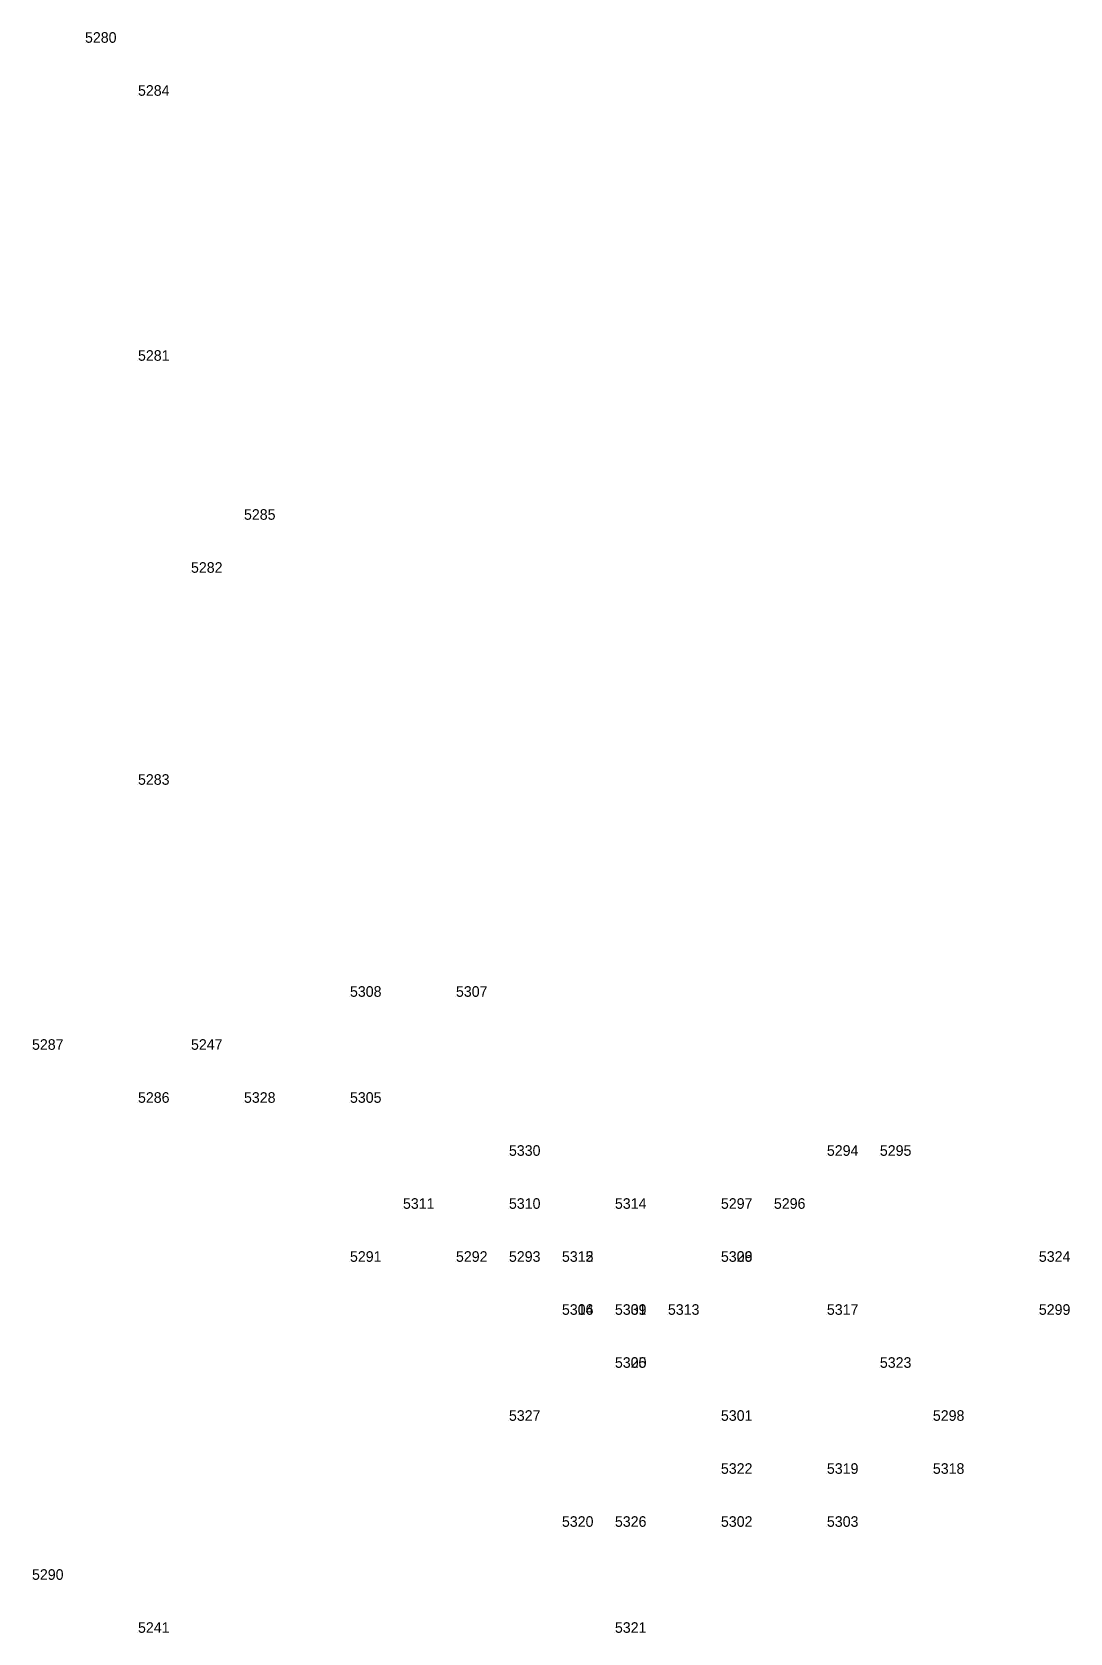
# Model space of a CAD drawing. Extents: x 535182 to 560328, y 1820963 to 1852759.
# Drawn here: x 550903 to 550922.59, y 1838790 to 1838820.2 of the extents above; entities that cross this region are included whole.
import ezdxf

# ---------------------------------------------------------------- set-up
doc = ezdxf.new("R2010")
doc.units = 0
doc.layers.add('Level 12', color=7, linetype='Continuous')
doc.layers.add('Level 7', color=7, linetype='Continuous')

msp = doc.modelspace()

# ---------------------------------------------------------------- texts
at = {"layer": 'Level 12'}
for s, p in [('5280', (550904, 1838820)), ('5284', (550905, 1838819)), ('5281', (550905, 1838814)), ('5285', (550907, 1838811)), ('5282', (550906, 1838810)), ('5283', (550905, 1838806)), ('5308', (550909, 1838802)), ('5307', (550911, 1838802)), ('5287', (550903, 1838801)), ('5247', (550906, 1838801)), ('5286', (550905, 1838800)), ('5328', (550907, 1838800)), ('5305', (550909, 1838800)), ('5330', (550912, 1838799)), ('5294', (550918, 1838799)), ('5295', (550919, 1838799)), ('5311', (550910, 1838798)), ('5310', (550912, 1838798)), ('5314', (550914, 1838798)), ('5297', (550916, 1838798)), ('5296', (550917, 1838798)), ('5291', (550909, 1838797)), ('5292', (550911, 1838797)), ('5293', (550912, 1838797)), ('5312', (550913, 1838797)), ('5315', (550913, 1838797)), ('5306', (550916, 1838797)), ('5329', (550916, 1838797)), ('5324', (550922, 1838797)), ('5304', (550913, 1838796)), ('5316', (550913, 1838796)), ('5309', (550914, 1838796)), ('5331', (550914, 1838796)), ('5313', (550915, 1838796)), ('5317', (550918, 1838796)), ('5299', (550922, 1838796)), ('5300', (550914, 1838795)), ('5325', (550914, 1838795)), ('5323', (550919, 1838795)), ('5327', (550912, 1838794)), ('5301', (550916, 1838794)), ('5298', (550920, 1838794)), ('5322', (550916, 1838793)), ('5319', (550918, 1838793)), ('5318', (550920, 1838793)), ('5320', (550913, 1838792)), ('5326', (550914, 1838792)), ('5302', (550916, 1838792)), ('5303', (550918, 1838792)), ('5290', (550903, 1838791)), ('5241', (550905, 1838790)), ('5321', (550914, 1838790))]:
    msp.add_text(s, height=0.2, dxfattribs=at).set_placement(p)

# ---------------------------------------------------------------- linework, layer by layer
at = {"layer": 'Level 7'}
for p, q in [((550904, 1838820), (550904, 1838820)), ((550905, 1838819), (550905, 1838819)), ((550905, 1838814), (550905, 1838814)), ((550907, 1838811), (550907, 1838811)), ((550906, 1838810), (550906, 1838810)), ((550905, 1838806), (550905, 1838806)), ((550909, 1838802), (550909, 1838802)), ((550911, 1838802), (550911, 1838802)), ((550903, 1838801), (550903, 1838801)), ((550906, 1838801), (550906, 1838801)), ((550905, 1838800), (550905, 1838800)), ((550907, 1838800), (550907, 1838800)), ((550909, 1838800), (550909, 1838800)), ((550912, 1838799), (550912, 1838799)), ((550918, 1838799), (550918, 1838799)), ((550919, 1838799), (550919, 1838799)), ((550910, 1838798), (550910, 1838798)), ((550912, 1838798), (550912, 1838798)), ((550914, 1838798), (550914, 1838798)), ((550916, 1838798), (550916, 1838798)), ((550917, 1838798), (550917, 1838798)), ((550909, 1838797), (550909, 1838797)), ((550911, 1838797), (550911, 1838797)), ((550912, 1838797), (550912, 1838797)), ((550913, 1838797), (550913, 1838797)), ((550913, 1838797), (550913, 1838797)), ((550916, 1838797), (550916, 1838797)), ((550916, 1838797), (550916, 1838797)), ((550922, 1838797), (550922, 1838797)), ((550913, 1838796), (550913, 1838796)), ((550913, 1838796), (550913, 1838796)), ((550914, 1838796), (550914, 1838796)), ((550914, 1838796), (550914, 1838796)), ((550915, 1838796), (550915, 1838796)), ((550918, 1838796), (550918, 1838796)), ((550922, 1838796), (550922, 1838796)), ((550914, 1838795), (550914, 1838795)), ((550914, 1838795), (550914, 1838795)), ((550919, 1838795), (550919, 1838795)), ((550912, 1838794), (550912, 1838794)), ((550916, 1838794), (550916, 1838794)), ((550920, 1838794), (550920, 1838794)), ((550916, 1838793), (550916, 1838793)), ((550918, 1838793), (550918, 1838793)), ((550920, 1838793), (550920, 1838793)), ((550913, 1838792), (550913, 1838792)), ((550914, 1838792), (550914, 1838792)), ((550916, 1838792), (550916, 1838792)), ((550918, 1838792), (550918, 1838792)), ((550903, 1838791), (550903, 1838791)), ((550905, 1838790), (550905, 1838790)), ((550914, 1838790), (550914, 1838790))]:
    msp.add_line(p, q, dxfattribs=at)

msp.set_redraw_order([(e.dxf.handle, doc.entitydb.next_handle()) for e in msp.query("TEXT MTEXT ATTDEF DIMENSION ARC_DIMENSION")])  # texts and dimensions are drawn at this point

doc.saveas('drawing.dxf')
